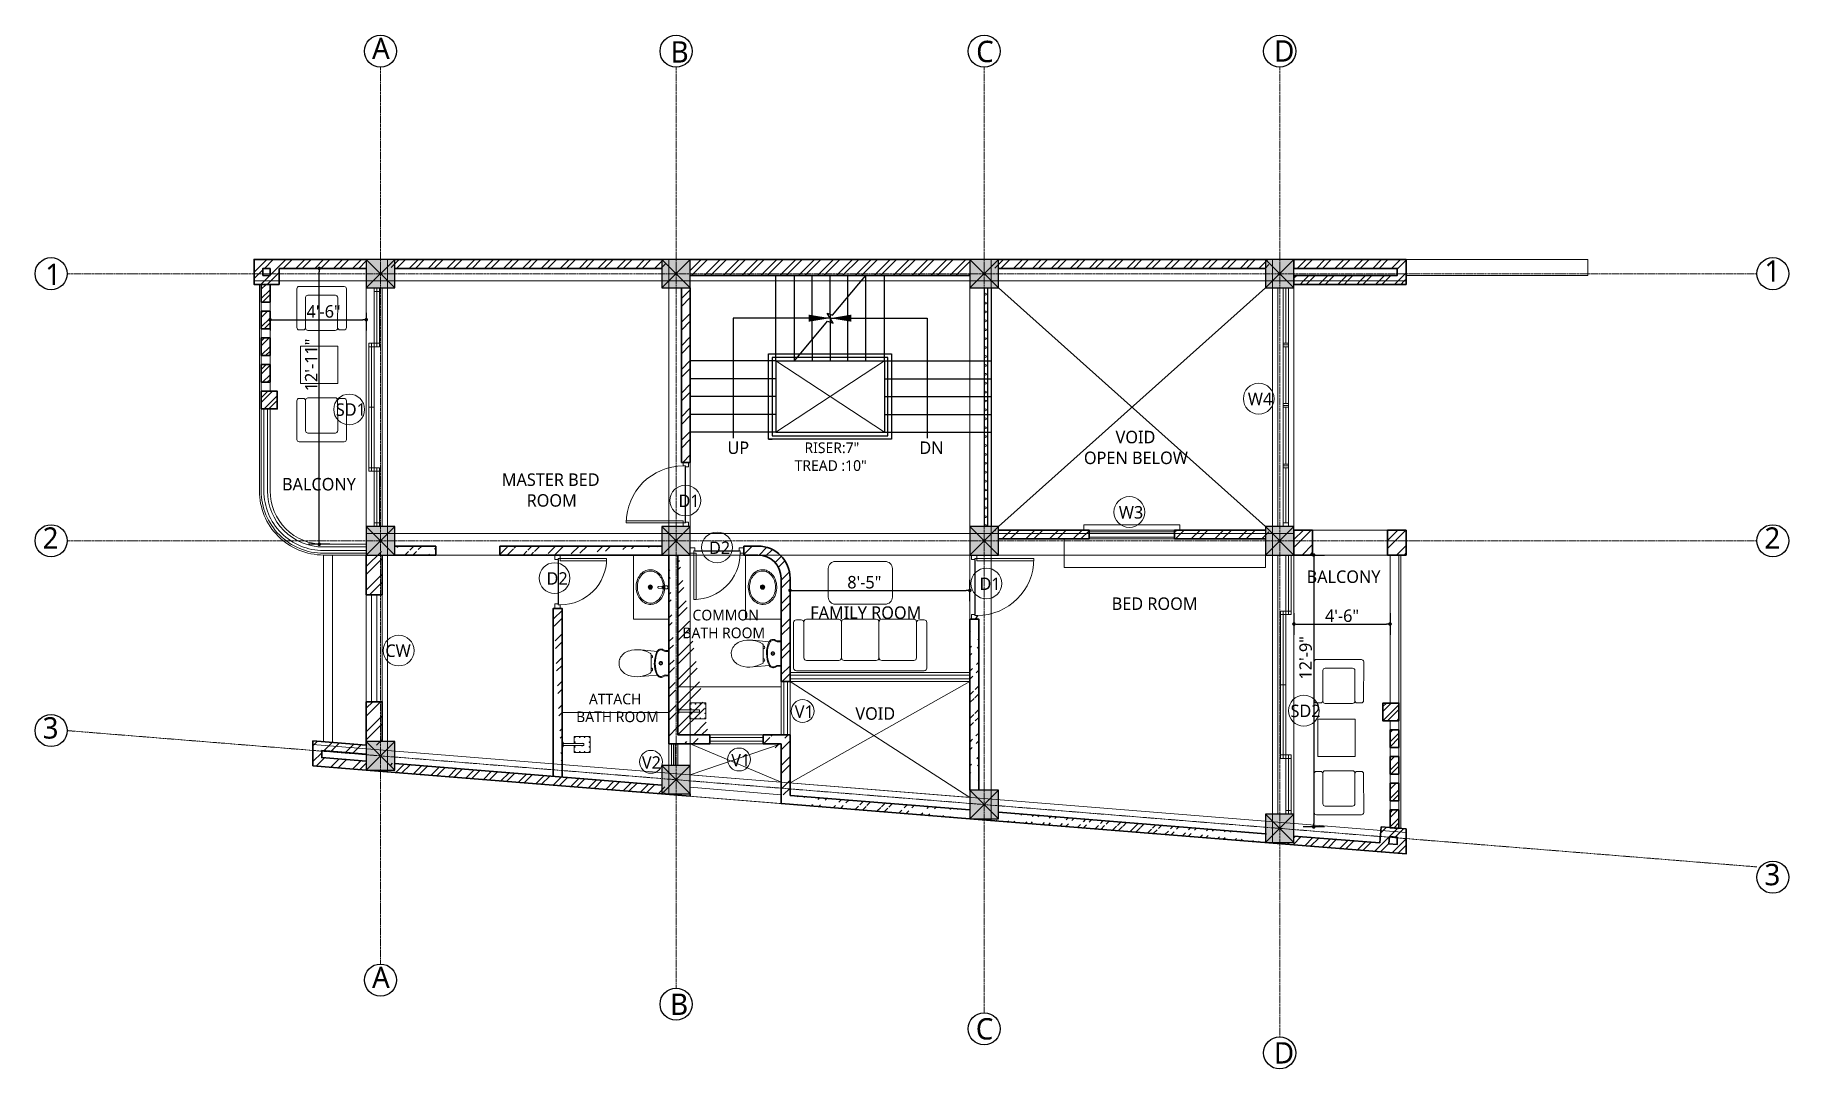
# Model space of a CAD drawing. Header units: inches. Extents: x 130993 to 274375, y -5108 to 103559.
# Drawn here: x 150644 to 151629, y 60904 to 61485 of the extents above; entities that cross this region are included whole.
import ezdxf

# ---------------------------------------------------------------- set-up
doc = ezdxf.new("R2010")
doc.units = ezdxf.units.IN
doc.header["$MEASUREMENT"] = 0
doc.header["$PDMODE"] = 2
doc.header["$PDSIZE"] = -3
doc.linetypes.add('CENTER', pattern=[2, 1.25, -0.25, 0.25, -0.25])
doc.linetypes.add('CENTER2', pattern=[1.125, 0.75, -0.125, 0.125, -0.125])
for name, color, linetype in [('A-HATCH', 7, 'Continuous'), ('Text-external', 7, 'Continuous'), ('Text-internal', 7, 'Continuous')]:
    doc.layers.add(name, color=color, linetype=linetype)
for name, color, linetype, lineweight in [('A_Grid Name', 216, 'Continuous', 5), ('Center line', 252, 'CENTER', 20), ('Column', 14, 'Continuous', 30), ('Dim-external', 151, 'Continuous', 9), ('Dim-internal', 150, 'Continuous', 9), ('Door-window', 40, 'Continuous', 15), ('FURNITURE', 31, 'Continuous', 13), ('HATCH', 9, 'Continuous', 9), ('Railing', 153, 'Continuous', 18), ('sill', 30, 'Continuous', 20), ('Stairs', 134, 'Continuous', 25), ('text window', 212, 'Continuous', 20), ('Wall-Section', 6, 'Continuous', 35)]:
    doc.layers.add(name, color=color, linetype=linetype, lineweight=lineweight)
doc.styles.add('caption 1in-8ft', font='trebuc.ttf', dxfattribs={"height": 12})
doc.styles.add('int text 1in-8ft', font='trebuc.ttf', dxfattribs={"height": 7})
doc.dimstyles.new('dim 1in-8ft', dxfattribs={"dimtxt": 7, "dimasz": 2, "dimexe": 6, "dimexo": 6, "dimgap": 1, "dimtad": 1, "dimdec": 0, "dimzin": 0, "dimdsep": 46, "dimlunit": 4, "dimtxsty": 'int text 1in-8ft', "dimblk": 'DOT', "dimcen": 4, "dimdle": 6, "dimclrt": 7, "dimadec": 0, "dimazin": 0, "dimtfac": 1, "dimtdec": 0, "dimtofl": 0, "dimtmove": 0, "dimatfit": 3, "dimfxl": 6, "dimfxlon": 1, "dimtolj": 1, "dimtzin": 0, "dimarcsym": 0})
pattern_1 = [(45, (149803.6255, 61140.596), (-5.3033, 5.3033), []), (45, (149807.161, 61140.596), (-5.3033, 5.3033), [])]
pattern_2 = [(45, (149803.6255, 61140.596), (-6.629126, 6.629126), []), (45, (149808.045, 61140.596), (-6.629126, 6.629126), [])]
pattern_3 = [(45, (149803.6255, 61143.5935), (-6.629126, 6.629126), []), (45, (149808.045, 61143.5935), (-6.629126, 6.629126), [])]
pattern_4 = [(45, (149803.6255, 61138.596), (-6.629126, 6.629126), []), (45, (149808.045, 61138.596), (-6.629126, 6.629126), [])]
pattern_5 = [(45, (149803.6255, 61138.596), (-6.629126, 6.629126), []), (45, (149808.045, 61138.596), (-6.629126, 6.629126), [])]
pattern_6 = [(45, (149803.6255, 61140.596), (-3.977476, 3.977476), []), (45, (149806.277, 61140.596), (-3.977476, 3.977476), [])]
pattern_7 = [(45, (151553.4815, 61140.596), (-5.3033, 5.3033), []), (45, (151557.017, 61140.596), (-5.3033, 5.3033), [])]

msp = doc.modelspace()

# ---------------------------------------------------------------- texts
at = {"layer": 'text window', "ltscale": 15, "char_height": 7, "attachment_point": 1, "style": 'int text 1in-8ft'}
for s, insert in [('SD1', (150813.26, 61277.88)), ('\\pi1.61783;W4', (151323.86, 61283.84)), ('\\pi3.87574;D1', (151001.84, 61226.64)), ('\\pi1.82759;W3', (151251.2, 61220.18)), ('\\pi3.23702;D2', (151019.62, 61200.29)), ('\\pi3.23702;D2', (150928.37, 61183.04)), ('\\pi3.87574;D1', (151170.87, 61180.04)), ('CW', (150841.08, 61142.45)), ('\\pi3.67776;V1', (151067.32, 61108.19)), ('SD2', (151349.44, 61108.67)), ('\\pi3.67776;V1', (151031.64, 61080.99)), ('\\pi3.03904;V2', (150982.13, 61079.68))]:
    msp.add_mtext_dynamic_manual_height_columns(s, width=16.2552, gutter_width=1, heights=[0], dxfattribs=dict(at, insert=insert))
at = {"layer": 'Text-internal', "attachment_point": 1, "style": 'int text 1in-8ft'}
for s, insert, char_height, width in [('\\pi29.99363;{\\C0;VOID\\P\\pi12.19431;OPEN BELOW}', (151221.21, 61262.45), 7, 80.332), ('{\\C0;UP}', (151033.21, 61256.46), 7, 14.8844), ('\\pi25.44279;{\\C0;RISER:7"\\P\\pi19.90946;TREAD :10"}', (151051.03, 61255.94), 6, 80.332), ('{\\C0;DN}', (151140.98, 61256.46), 7, 14.8844), ('\\pi13.87949;{\\C0;MASTER BED \\P\\pi27.82764;ROOM}', (150892.58, 61238.52), 7, 80.332), ('\\pi20.55424;{\\C0;BALCONY}', (150762.49, 61235.97), 7, 80.332), ('\\pi20.55424;{\\C0;BALCONY}', (151337.92, 61184.02), 7, 80.332), ('\\pi16.26468;{\\C0; BED ROOM}', (151230.39, 61168.87), 7, 80.332), ('\\pi24.06905;{\\C0;COMMON\\P\\pi18.43269;BATH ROOM}', (150989.52, 61161.96), 6, 80.332), ('\\pi9.19633;{\\C0; FAMILY ROOM}', (151068.12, 61163.85), 7, 80.332), ('\\pi25.61047;{\\C0;ATTACH\\P\\pi18.43269;BATH ROOM}', (150929.81, 61114.84), 6, 80.332), ('\\pi29.99363;{\\C0;VOID}', (151075.06, 61107.18), 7, 80.332)]:
    msp.add_mtext(s, dxfattribs=dict(at, insert=insert, char_height=char_height, width=width))

# ---------------------------------------------------------------- blocks, each defined once
blk = doc.blocks.new('BP1')
at = {"layer": 'A_Grid Name'}
for p, q in [((614, 0), (-33, 0)), ((30, 0), (30, -286.82)), ((42, 0), (42, -287.79)), ((200, 0), (200, -300.53)), ((212, 0), (212, -301.5)), ((369, 0), (369, -314.16)), ((381, 0), (381, -315.13)), ((539, 0), (539, -327.88)), ((551, 0), (551, -328.84)), ((614, -12), (-33, -12)), ((551, -154), (30, -154)), ((551, -166), (30, -166)), ((614, -321.89), (0, -272.36)), ((614, -333.93), (0, -284.4))]:
    blk.add_line(p, q, dxfattribs=at)
blk = doc.blocks.new('*U273')
at = {"lineweight": 20}
for points in [[(-2, 1.5), (-2, 33.5), (-3.25, 33.47), (-3.25, 1.5)], [(-36, 1.5), (-36, -1.5), (-33.5, -1.5), (-33.5, 0.25), (-34, 0.25), (-34, 1.5)], [(0, 1.5), (0, -1.5), (-2.5, -1.5), (-2.5, 0.25), (-2, 0.25), (-2, 1.5)]]:
    blk.add_lwpolyline(points, close=True, dxfattribs=at)
at = {"lineweight": 13}
blk.add_arc((-2, 1.5), 32, 90, 180, dxfattribs=at)
at = {"layer": 'Defpoints'}
blk.add_line((-2.5, 0.25), (-33.5, 0.25), dxfattribs=at)
blk = doc.blocks.new('*U297')
at = {"lineweight": 20}
for points in [[(2, 1.5), (2, 27.5), (3.25, 27.47), (3.25, 1.5)], [(0, 1.5), (0, -1.5), (2.5, -1.5), (2.5, 0.25), (2, 0.25), (2, 1.5)], [(30, 1.5), (30, -1.5), (27.5, -1.5), (27.5, 0.25), (28, 0.25), (28, 1.5)]]:
    blk.add_lwpolyline(points, close=True, dxfattribs=at)
at = {"lineweight": 13}
blk.add_arc((2, 1.5), 26, 360, 90, dxfattribs=at)
at = {"layer": 'Defpoints'}
blk.add_line((2.5, 0.25), (27.5, 0.25), dxfattribs=at)
blk = doc.blocks.new('Sanitary_Commode')
for p, q in [((-7.6, 0), (7.6, 0)), ((-7.5, 0), (-7.5, -2.1)), ((7.5, 0), (7.5, -2.1)), ((-7.5, -7.5), (-8.5, -18)), ((-8, -0.5), (-8, -2.1)), ((7.5, -7.5), (8.4, -17.5)), ((8, -0.5), (8, -2.1)), ((-5.4, -11.3), (5.5, -11.3))]:
    blk.add_line(p, q)
for radius in [1.18, 0.847]:
    blk.add_circle((0, -5.2), radius)
for centre, radius, start, end in [((-7.6, -0.5), 0.472, 90, 180), ((7.6, -0.5), 0.472, 0, 90), ((-6.2, -5.1), 2.81, 148.3639, 245.1822), ((-11.1, -1.9), 3.09, 326.5687, 356.4698), ((-6.2, -5.1), 2.25, 148.6278, 245.6358), ((-11.1, -1.9), 3.64, 326.6608, 357.0885), ((-0.3, 7.2), 16.5, 244.6528, 270.785), ((-0.3, 7.2), 15.9, 244.6553, 270.7849), ((-4, -11.2), 0.846, 353.7591, 186.2409), ((0.3, 7.2), 16.4, 268.6912, 295.4038), ((0.8, -5.2), 0.758, 114.8358, 249.215), ((0.3, 7.2), 15.9, 268.6912, 295.4038), ((4.1, -11.2), 0.846, 353.7591, 186.2409), ((6.2, -5.1), 2.25, 294.3642, 31.4264), ((6.2, -5.1), 2.81, 294.8178, 31.6361), ((11.5, -1.8), 4, 185.3426, 212.6411), ((11.5, -1.7), 3.49, 186.5142, 212.5699), ((8.4, -20.2), 17, 172.2958, 198.3397), ((10.5, -21.2), 19.2, 150.5907, 170.1667), ((-5.4, -12.3), 0.945, 90, 150.5907), ((5.5, -12.3), 0.945, 29.4093, 90), ((-10.5, -21.2), 19.2, 9.8333, 29.4093), ((-8.4, -20.2), 17, 341.6603, 7.7042), ((0.9, -22.9), 9.06, 197.2571, 244.8678), ((-0.3, -25), 6.67, 246.5257, 272.5629), ((0.3, -24.9), 6.72, 267.4456, 293.3882), ((-0.9, -22.9), 9.06, 295.1322, 342.7429)]:
    blk.add_arc(centre, radius, start, end)
blk = doc.blocks.new('45')
at = {"linetype": 'Continuous'}
for p, q in [((-32, 0), (-30, 0)), ((-32, -13), (-32, 0)), ((-30, 0), (30, 0)), ((30, 0), (32, 0)), ((32, -13), (32, 0)), ((-114, -399), (-114, -173)), ((-113, -172), (-15, -172)), ((-104, -183), (-104, -184)), ((-104, -183), (-104, -184)), ((-103, -183), (-104, -183)), ((-104, -184), (-103, -184)), ((-102, -182), (-103, -182)), ((-103, -182), (-103, -183)), ((-102, -182), (-103, -182)), ((-103, -184), (-103, -185)), ((-103, -185), (-102, -185)), ((-103, -185), (-102, -185)), ((-102, -250), (-103, -250)), ((-103, -250), (-103, -251)), ((-102, -183), (-102, -182)), ((-101, -183), (-102, -183)), ((-102, -184), (-101, -184)), ((-102, -185), (-102, -184)), ((-102, -251), (-102, -250)), ((-101, -184), (-101, -183)), ((-101, -184), (-101, -183)), ((-36, -183), (-36, -184)), ((-35, -183), (-36, -183)), ((-36, -184), (-35, -184)), ((-34, -182), (-35, -182)), ((-35, -182), (-35, -183)), ((-34, -182), (-35, -182)), ((-35, -183), (-35, -184)), ((-35, -184), (-35, -185)), ((-35, -185), (-34, -185)), ((-35, -185), (-34, -185)), ((-34, -183), (-34, -182)), ((-32, -183), (-34, -183)), ((-34, -184), (-32, -184)), ((-34, -185), (-34, -184)), ((-33, -184), (-33, -183)), ((-32, -184), (-32, -183)), ((30, -15), (-30, -15)), ((-30, -15), (-30, -15)), ((-15, -15), (-15, -308)), ((15, -15), (15, -308)), ((15, -172), (113, -172)), ((30, -15), (30, -15)), ((32, -183), (32, -184)), ((34, -183), (32, -183)), ((32, -184), (34, -184)), ((33, -183), (33, -184)), ((35, -182), (34, -182)), ((34, -182), (34, -183)), ((35, -182), (34, -182)), ((34, -184), (34, -185)), ((34, -185), (35, -185)), ((34, -185), (35, -185)), ((35, -183), (35, -182)), ((36, -183), (35, -183)), ((35, -184), (35, -183)), ((35, -184), (36, -184)), ((35, -185), (35, -184)), ((36, -184), (36, -183)), ((101, -183), (101, -184)), ((101, -183), (101, -184)), ((102, -183), (101, -183)), ((101, -184), (102, -184)), ((103, -182), (102, -182)), ((102, -182), (102, -183)), ((103, -182), (102, -182)), ((102, -184), (102, -185)), ((102, -185), (103, -185)), ((102, -185), (103, -185)), ((103, -250), (102, -250)), ((102, -250), (102, -251)), ((103, -183), (103, -182)), ((104, -183), (103, -183)), ((103, -184), (104, -184)), ((103, -185), (103, -184)), ((103, -251), (103, -250)), ((104, -184), (104, -183)), ((104, -184), (104, -183)), ((114, -173), (114, -399)), ((113, -400), (-113, -400)), ((-104, -251), (-104, -252)), ((-104, -251), (-104, -252)), ((-103, -251), (-104, -251)), ((-104, -252), (-103, -252)), ((-104, -320), (-104, -321)), ((-104, -320), (-104, -321)), ((-103, -320), (-104, -320)), ((-104, -321), (-103, -321)), ((-104, -388), (-104, -389)), ((-104, -388), (-104, -389)), ((-103, -388), (-104, -388)), ((-104, -389), (-103, -389)), ((-102, -251), (-103, -251)), ((-103, -252), (-103, -254)), ((-103, -253), (-102, -253)), ((-103, -254), (-102, -254)), ((-102, -318), (-103, -318)), ((-103, -318), (-103, -320)), ((-102, -319), (-103, -319)), ((-103, -321), (-102, -321)), ((-103, -321), (-103, -322)), ((-103, -322), (-102, -322)), ((-102, -387), (-103, -387)), ((-103, -387), (-103, -388)), ((-102, -387), (-103, -387)), ((-103, -389), (-103, -390)), ((-103, -390), (-102, -390)), ((-103, -390), (-102, -390)), ((-101, -251), (-102, -251)), ((-102, -252), (-101, -252)), ((-102, -254), (-102, -252)), ((-102, -320), (-102, -318)), ((-101, -320), (-102, -320)), ((-102, -321), (-101, -321)), ((-102, -322), (-102, -321)), ((-102, -388), (-102, -387)), ((-101, -388), (-102, -388)), ((-102, -389), (-101, -389)), ((-102, -390), (-102, -389)), ((-101, -252), (-101, -251)), ((-101, -252), (-101, -251)), ((-101, -321), (-101, -320)), ((-101, -321), (-101, -320)), ((-101, -389), (-101, -388)), ((-101, -389), (-101, -388)), ((-36, -388), (-36, -389)), ((-35, -388), (-36, -388)), ((-36, -389), (-35, -389)), ((-34, -387), (-35, -387)), ((-35, -387), (-35, -388)), ((-34, -387), (-35, -387)), ((-35, -388), (-35, -389)), ((-35, -389), (-35, -390)), ((-35, -390), (-34, -390)), ((-35, -390), (-34, -390)), ((-34, -388), (-34, -387)), ((-32, -388), (-34, -388)), ((-34, -389), (-32, -389)), ((-34, -390), (-34, -389)), ((-33, -389), (-33, -388)), ((-32, -389), (-32, -388)), ((15, -308), (-15, -308)), ((-15, -308), (15, -308)), ((-15, -310), (-15, -308)), ((-15, -310), (15, -310)), ((15, -310), (15, -308)), ((32, -388), (32, -389)), ((34, -388), (32, -388)), ((32, -389), (34, -389)), ((33, -388), (33, -389)), ((35, -387), (34, -387)), ((34, -387), (34, -388)), ((35, -387), (34, -387)), ((34, -389), (34, -390)), ((34, -390), (35, -390)), ((34, -390), (35, -390)), ((35, -388), (35, -387)), ((36, -388), (35, -388)), ((35, -389), (35, -388)), ((35, -389), (36, -389)), ((35, -390), (35, -389)), ((36, -389), (36, -388)), ((101, -251), (101, -252)), ((101, -251), (101, -252)), ((102, -251), (101, -251)), ((101, -252), (102, -252)), ((101, -320), (101, -321)), ((101, -320), (101, -321)), ((102, -320), (101, -320)), ((101, -321), (102, -321)), ((101, -388), (101, -389)), ((101, -388), (101, -389)), ((102, -388), (101, -388)), ((101, -389), (102, -389)), ((103, -251), (102, -251)), ((102, -252), (102, -254)), ((102, -253), (103, -253)), ((102, -254), (103, -254)), ((103, -318), (102, -318)), ((102, -318), (102, -320)), ((103, -319), (102, -319)), ((102, -321), (103, -321)), ((102, -321), (102, -322)), ((102, -322), (103, -322)), ((103, -387), (102, -387)), ((102, -387), (102, -388)), ((103, -387), (102, -387)), ((102, -389), (102, -390)), ((102, -390), (103, -390)), ((102, -390), (103, -390)), ((104, -251), (103, -251)), ((103, -252), (104, -252)), ((103, -254), (103, -252)), ((103, -320), (103, -318)), ((104, -320), (103, -320)), ((103, -321), (104, -321)), ((103, -322), (103, -321)), ((103, -388), (103, -387)), ((104, -388), (103, -388)), ((103, -389), (104, -389)), ((103, -390), (103, -389)), ((104, -252), (104, -251)), ((104, -252), (104, -251)), ((104, -321), (104, -320)), ((104, -321), (104, -320)), ((104, -389), (104, -388)), ((104, -389), (104, -388))]:
    blk.add_line(p, q, dxfattribs=at)
at = {"linetype": 'CENTER2'}
blk.add_line((20, 0), (-20, 0), dxfattribs=at)
at = {"linetype": 'Continuous'}
for centre in [(-102, -184), (-102, -252), (-34, -184), (34, -184), (103, -184), (103, -252), (-102, -320), (-102, -389), (-34, -389), (34, -389), (103, -320), (103, -389)]:
    blk.add_circle(centre, 4, dxfattribs=at)
for centre, radius, start, end in [((-113, -173), 1, 90, 180), ((-30, -13), 2, 180, 270), ((30, -13), 2, 270, 0), ((113, -173), 1, 0, 90), ((-113, -399), 1, 180, 270), ((0, -286), 18.5, 144.1752, 215.8248), ((0, -286), 18.4, 144.6089, 215.3911), ((0, -286), 18.1, 145.9684, 214.0316), ((0, -286), 18, 146.4427, 213.5573), ((0, -286), 16.4, 156.4575, 203.5425), ((0, -286), 18.5, 0, 35.8248), ((0, -286), 18.4, 0, 35.3911), ((0, -286), 18.1, 0, 34.0316), ((0, -286), 18, 326.4427, 33.5573), ((0, -286), 16.4, 336.4575, 23.5425), ((0, -286), 18.5, 324.1752, 0), ((0, -286), 18.1, 325.9684, 0), ((0, -286), 18.4, 324.6089, 0), ((113, -399), 1, 270, 0)]:
    blk.add_arc(centre, radius, start, end, dxfattribs=at)
blk = doc.blocks.new('sd')
at = {"layer": 'Door-window'}
for p, q in [((0, 135), (0, 102)), ((3, 135), (0, 135)), ((3, 133), (0, 133)), ((1.5, 102), (1.5, 135)), ((3, 135), (3, 102)), ((0, 102), (-3, 102)), ((-1.5, 104), (-1.5, 32)), ((0, 104), (3, 104)), ((0, 102), (3, 102)), ((0, 68), (-3, 68)), ((0, 34), (-3, 34)), ((0, 34), (0, 1)), ((3, 34), (0, 34)), ((0, 32), (3, 32)), ((1.5, 34), (1.5, 1)), ((3, 34), (3, 1)), ((3, 3), (0, 3)), ((3, 1), (0, 1))]:
    blk.add_line(p, q, dxfattribs=at)
blk.add_lwpolyline([(-3, 104), (0, 104), (0, 32), (-3, 32)], close=True, dxfattribs=at)
blk = doc.blocks.new('*U289')
at = {"lineweight": 20}
for points in [[(-2, 1.5), (-2, 27.5), (-3.25, 27.47), (-3.25, 1.5)], [(-30, 1.5), (-30, -1.5), (-27.5, -1.5), (-27.5, 0.25), (-28, 0.25), (-28, 1.5)], [(0, 1.5), (0, -1.5), (-2.5, -1.5), (-2.5, 0.25), (-2, 0.25), (-2, 1.5)]]:
    blk.add_lwpolyline(points, close=True, dxfattribs=at)
at = {"lineweight": 13}
blk.add_arc((-2, 1.5), 26, 90, 180, dxfattribs=at)
at = {"layer": 'Defpoints'}
blk.add_line((-2.5, 0.25), (-27.5, 0.25), dxfattribs=at)
blk = doc.blocks.new('sofa_1seater')
for p, q in [((15.4, 0), (-15.4, 0)), ((-17, -28.2), (-17, -1.6)), ((-11, -7.6), (-11, -28.2)), ((9.4, -6), (-9.4, -6)), ((11, -7.6), (11, -28.6)), ((11, -28.6), (11, -7.6)), ((11, -7.6), (11, -28.6)), ((17, -28.2), (17, -1.6)), ((-15.4, -29.8), (-12.6, -29.8)), ((9.4, -30.2), (-9.4, -30.2)), ((15.4, -29.8), (12.6, -29.8))]:
    blk.add_line(p, q)
for centre, major_axis, start_param, end_param in [((15.4, -1.6), (-1.13, 1.13), 3.926991, 5.497787), ((-15.4, -1.6), (1.13, 1.13), 0.785398, 2.356194), ((-9.4, -7.6), (1.13, 1.13), 0.785398, 2.356194), ((9.4, -7.6), (-1.13, 1.13), 3.926991, 5.497787), ((9.4, -7.6), (-1.13, 1.13), 3.926991, 5.497787), ((9.4, -7.6), (-1.13, 1.13), 3.926991, 5.497787), ((-15.4, -28.2), (-1.13, 1.13), 0.785398, 2.356194), ((-12.6, -28.2), (1.13, 1.13), 3.926991, 5.497787), ((-9.4, -28.6), (-1.13, 1.13), 0.785398, 2.356194), ((9.4, -28.6), (1.13, 1.13), 3.926991, 5.497787), ((9.4, -28.6), (1.13, 1.13), 3.926991, 5.497787), ((9.4, -28.6), (1.13, 1.13), 3.926991, 5.497787), ((12.6, -28.2), (-1.13, 1.13), 0.785398, 2.356194), ((15.4, -28.2), (1.13, 1.13), 3.926991, 5.497787)]:
    blk.add_ellipse(centre, major_axis=major_axis, ratio=1, start_param=start_param, end_param=end_param)
blk = doc.blocks.new('_Dot')
at = {"color": 0, "linetype": 'ByBlock', "lineweight": -2}
blk.add_line((-0.5, 0), (-1, 0), dxfattribs=at)
at = {"color": 0, "linetype": 'ByBlock', "const_width": 0.5}
blk.add_lwpolyline([(-0.25, 0, 1), (0.25, 0, 1)], format="xyb", close=True, dxfattribs=at)
blk = doc.blocks.new('*U294')
for p, q in [((0, 40.3), (0, -40.3)), ((30.4, 42), (1.7, 42)), ((6.5, 33.8), (6.5, 13.6)), ((30.8, 35.5), (8.2, 35.5)), ((32.1, 40.3), (32.1, 37.3)), ((32.5, 33.8), (32.5, 13.6)), ((8.2, 11.8), (30.8, 11.8)), ((6.5, 10.1), (6.5, -10.1)), ((32.5, 10.1), (32.5, -10.1)), ((6.5, -13.6), (6.5, -33.8)), ((8.1, -11.8), (30.8, -11.8)), ((32.5, -13.6), (32.5, -33.8)), ((30.4, -42), (1.7, -42)), ((8.2, -35.5), (30.4, -35.5)), ((32.1, -40.3), (32.1, -37.3))]:
    blk.add_line(p, q)
for centre, major_axis, start_param, end_param in [((1.7, 40.3), (-1.22, -1.22), 3.926991, 5.497787), ((8.2, 33.8), (-1.22, -1.22), 3.926991, 5.497787), ((30.4, 40.3), (-1.22, 1.22), 3.926991, 5.497787), ((30.4, 37.3), (-1.22, -1.22), 0.785398, 2.356194), ((30.8, 33.8), (-1.22, 1.22), 3.926991, 5.497787), ((8.2, 13.6), (-1.22, 1.22), 0.785398, 2.356194), ((8.2, 10.1), (-1.22, -1.22), 3.926991, 5.497787), ((30.8, 13.6), (-1.22, -1.22), 0.785398, 2.356194), ((30.8, 10.1), (-1.22, 1.22), 3.926991, 5.497787), ((8.2, -10.1), (-1.22, 1.22), 0.785398, 2.356194), ((30.8, -10.1), (-1.22, -1.22), 0.785398, 2.356194), ((8.2, -13.6), (-1.22, -1.22), 3.926991, 5.497787), ((30.8, -13.6), (-1.22, 1.22), 3.926991, 5.497787), ((1.7, -40.3), (-1.22, 1.22), 0.785398, 2.356194), ((8.2, -33.8), (-1.22, 1.22), 0.785398, 2.356194), ((30.4, -37.3), (-1.22, 1.22), 3.926991, 5.497787), ((30.4, -40.3), (-1.22, -1.22), 0.785398, 2.356194), ((30.8, -33.8), (-1.22, -1.22), 0.785398, 2.356194)]:
    blk.add_ellipse(centre, major_axis=major_axis, ratio=1, start_param=start_param, end_param=end_param)
blk = doc.blocks.new('br')
at = {"layer": 'Railing'}
blk.add_circle((0, 0), 0.5, dxfattribs=at)
blk = doc.blocks.new('PL_TAP_1')
at = {"linetype": 'ByBlock'}
for p, q in [((-0.8, 0.5), (-0.9, 0.3)), ((-0.9, 0.3), (-0.9, 0.2)), ((-0.7, 0.6), (-0.8, 0.5)), ((-0.6, 0.7), (-0.7, 0.6)), ((-0.5, 0.8), (-0.6, 0.7)), ((-0.3, 0.9), (-0.5, 0.8)), ((-0.2, 0.9), (-0.3, 0.9)), ((0, 1), (-0.2, 0.9)), ((0.2, 0.9), (0, 1)), ((0.3, 0.9), (0.2, 0.9)), ((0.5, 0.8), (0.3, 0.9)), ((0.6, 0.7), (0.5, 0.8)), ((0.7, 0.6), (0.6, 0.7)), ((0.8, 0.5), (0.7, 0.6)), ((0.9, 0.3), (0.8, 0.5)), ((0.9, 0.2), (0.9, 0.3)), ((-0.9, 0), (-0.8, -1.7)), ((-0.9, -0.3), (-0.9, -0.3)), ((-0.8, -1.7), (-0.8, -1.8)), ((-0.8, -1.8), (-0.8, -1.9)), ((-0.8, -1.9), (-0.7, -2.1)), ((-0.7, -2), (-0.4, -4.6)), ((-0.7, -2.1), (-0.6, -2.2)), ((-0.6, -2.2), (-0.5, -2.3)), ((-0.5, -1.6), (-0.5, -1)), ((-0.5, -1), (0.5, -1)), ((-0.5, -1.7), (-0.5, -1.6)), ((-0.5, -1.8), (-0.5, -1.7)), ((-0.5, -1.7), (-0.5, -1.7)), ((-0.4, -1.9), (-0.5, -1.8)), ((-0.5, -2.3), (-0.4, -2.3)), ((-0.3, -2), (-0.4, -1.9)), ((-0.4, -2.3), (-0.2, -2.4)), ((-0.4, -4.6), (-0.4, -4.7)), ((-0.4, -4.7), (-0.4, -4.8)), ((-0.4, -4.8), (-0.3, -4.8)), ((-0.2, -2.1), (-0.3, -2)), ((-0.3, -2), (-0.3, -2)), ((-0.3, -4.8), (-0.3, -4.9)), ((-0.3, -4.9), (-0.2, -4.9)), ((-0.1, -2.1), (-0.2, -2.1)), ((-0.2, -2.4), (-0.1, -2.4)), ((-0.2, -4.9), (-0.2, -5)), ((-0.2, -5), (-0.1, -5)), ((0, -2.1), (-0.1, -2.1)), ((-0.1, -2.4), (0.1, -2.4)), ((-0.1, -5), (0, -5)), ((0.1, -2.1), (0, -2.1)), ((0, -5), (0.1, -5)), ((0.2, -2.1), (0.1, -2.1)), ((0.1, -2.4), (0.2, -2.4)), ((0.1, -5), (0.2, -5)), ((0.3, -2), (0.2, -2.1)), ((0.2, -2.4), (0.4, -2.3)), ((0.2, -5), (0.2, -4.9)), ((0.2, -4.9), (0.3, -4.9)), ((0.4, -1.9), (0.3, -2)), ((0.3, -2), (0.3, -2)), ((0.3, -4.9), (0.3, -4.8)), ((0.3, -4.8), (0.4, -4.8)), ((0.5, -1.8), (0.4, -1.9)), ((0.4, -4.6), (0.7, -2)), ((0.4, -2.3), (0.5, -2.3)), ((0.4, -4.7), (0.4, -4.6)), ((0.4, -4.8), (0.4, -4.7)), ((0.5, -1), (0.5, -1.6)), ((0.5, -1.6), (0.5, -1.7)), ((0.5, -1.7), (0.5, -1.7)), ((0.5, -1.7), (0.5, -1.8)), ((0.5, -2.3), (0.6, -2.2)), ((0.6, -2.2), (0.7, -2.1)), ((0.7, -2.1), (0.8, -1.9)), ((0.8, -1.7), (0.9, 0)), ((0.8, -1.8), (0.8, -1.7)), ((0.8, -1.9), (0.8, -1.8))]:
    blk.add_line(p, q, dxfattribs=at)
for centre, start, end in [((-0.2, 0), 168.2055, 184.1181), ((0.2, 0), 355.8819, 11.7945)]:
    blk.add_arc(centre, 0.708, start, end, dxfattribs=at)
blk = doc.blocks.new('Sanitary_Basin3')
for p, q in [((0, -9.64), (0, -11.23)), ((-0.8, -10.44), (0.8, -10.44))]:
    blk.add_line(p, q)
at = {"linetype": 'Continuous'}
blk.add_lwpolyline([(-18, -20), (18, -20), (18, 0), (-18, 0)], close=True, dxfattribs=at)
for points in [[(-9.76, -10.12, 0.117634), (-9.15, -13.12, 0.104469), (-7.09, -15.87, 0.090016), (-4.06, -17.68, 0.08192), (-0.26, -18.43, 0.08192), (3.58, -17.92, 0.090016), (6.72, -16.31, 0.104469), (8.96, -13.7, 0.117634), (9.76, -10.75, 0.117634), (9.15, -7.75, 0.104469), (7.09, -5.01, 0.090016), (4.06, -3.2, 0.08192), (0.26, -2.44, 0.08192), (-3.58, -2.95, 0.090016), (-6.72, -4.56, 0.104469), (-8.96, -7.17, 0.117634)], [(-9.01, -10.31, 0.118622), (-8.39, -13.03, 0.104678), (-6.44, -15.51, 0.089562), (-3.62, -17.11, 0.081185), (-0.1, -17.74, 0.081185), (3.43, -17.21, 0.089562), (6.3, -15.69, 0.104678), (8.32, -13.27, 0.118622), (9.01, -10.56, 0.118622), (8.39, -7.84, 0.104678), (6.44, -5.36, 0.089562), (3.62, -3.76, 0.081185), (0.1, -3.13, 0.081185), (-3.43, -3.66, 0.089562), (-6.3, -5.18, 0.104678), (-8.32, -7.6, 0.118622)]]:
    blk.add_lwpolyline(points, format="xyb", close=True, dxfattribs=at)
for radius in [1.2, 0.798]:
    blk.add_circle((0, -10.44), radius)
at = {"linetype": 'Continuous', "xscale": 0.9766697141026374, "yscale": 0.9766697141026374, "zscale": 0.9766697141026374}
blk.add_blockref('PL_TAP_1', (-0.15, -1.42), dxfattribs=at)
blk = doc.blocks.new('bs')
at = {"linetype": 'Continuous'}
for p, q in [((0, 0), (7, 0)), ((0, -36), (0, 0)), ((10.36, -18), (8.77, -18)), ((9.56, -18.8), (9.56, -17.2)), ((20, -13), (20, -36)), ((20, -36), (0, -36))]:
    blk.add_line(p, q, dxfattribs=at)
for points in [[(9.88, -27.76, -0.117634), (6.88, -27.15, -0.104469), (4.13, -25.09, -0.090016), (2.32, -22.06, -0.08192), (1.57, -18.26, -0.08192), (2.08, -14.42, -0.090016), (3.69, -11.28, -0.104469), (6.3, -9.04, -0.117634), (9.25, -8.24, -0.117634), (12.25, -8.85, -0.104469), (14.99, -10.91, -0.090016), (16.8, -13.94, -0.08192), (17.56, -17.74, -0.08192), (17.05, -21.58, -0.090016), (15.44, -24.72, -0.104469), (12.83, -26.96, -0.117634)], [(9.69, -27.01, -0.118622), (6.97, -26.39, -0.104678), (4.49, -24.44, -0.089562), (2.89, -21.62, -0.081185), (2.26, -18.1, -0.081185), (2.79, -14.57, -0.089562), (4.31, -11.7, -0.104678), (6.73, -9.68, -0.118622), (9.44, -8.99, -0.118622), (12.16, -9.61, -0.104678), (14.64, -11.56, -0.089562), (16.24, -14.38, -0.081185), (16.87, -17.9, -0.081185), (16.34, -21.43, -0.089562), (14.82, -24.3, -0.104678), (12.4, -26.32, -0.118622)]]:
    blk.add_lwpolyline(points, format="xyb", close=True, dxfattribs=at)
for radius in [1.2, 0.798]:
    blk.add_circle((9.56, -18), radius, dxfattribs=at)
blk.add_arc((7, -13), 13, 0, 90, dxfattribs=at)
blk = doc.blocks.new('grid')
at = {"layer": 'Center line'}
for p, q in [((1, 115), (1, -388.73)), ((167, 115), (167, -402.29)), ((340, 115), (340, -416.08)), ((506, 115), (506, -429.63)), ((-175, -1), (774, -1)), ((-175, -151), (774, -151)), ((774, -334.17), (-175, -257.62))]:
    blk.add_line(p, q, dxfattribs=at)
at = {"layer": 'Text-external'}
for centre in [(1, 124), (167, 124), (340, 124), (506, 124), (-184, -1), (783, -1), (-184, -151), (783, -151), (-184, -257.62), (783, -340), (1, -397.73), (167, -411.29), (340, -425.08), (506, -438.63)]:
    blk.add_circle(centre, 9, dxfattribs=at)
at = {"layer": 'Text-external', "char_height": 12, "attachment_point": 1, "style": 'caption 1in-8ft'}
for s, insert, width in [('A', (-3.77, 131.52), 130.1671), ('B', (163.92, 129.57), 130.1671), ('C', (335.52, 129.81), 130.1671), ('D', (502.85, 130.08), 130.1671), ('1', (-187.28, 4.63), 5.971), ('1', (778.23, 6.52), 130.1671), ('2', (-188.77, -143.48), 7.7183), ('2', (778.23, -143.48), 130.1671), ('3', (-188.77, -250.1), 7.778), ('3', (778.23, -332.48), 130.1671), ('A', (-3.77, -390.22), 130.1671), ('B', (163.62, -405.29), 130.1671), ('C', (335.32, -419.11), 130.1671), ('D', (502.71, -432.61), 130.1671)]:
    blk.add_mtext(s, dxfattribs=dict(at, insert=insert, width=width))
blk = doc.blocks.new('*D310')
at = {"layer": 'Defpoints', "color": 0}
for p in [(150776.34, 61334.71), (150830.35, 61334.71), (150830.35, 61324.88)]:
    blk.add_point(p, dxfattribs=at)
at = {"layer": 'Dim-internal', "color": 0, "lineweight": -2}
for p, q in [((150776.34, 61328.71), (150776.34, 61318.88)), ((150830.35, 61328.71), (150830.35, 61318.88)), ((150778.34, 61324.88), (150828.35, 61324.88))]:
    blk.add_line(p, q, dxfattribs=at)
at = {"layer": 'Dim-internal', "color": 0, "lineweight": -2, "xscale": 2, "yscale": 2, "zscale": 2, "rotation": 180}
blk.add_blockref('_Dot', (150776.34, 61324.88), dxfattribs=at)
at = {"layer": 'Dim-internal', "color": 0, "lineweight": -2, "xscale": 2, "yscale": 2, "zscale": 2}
blk.add_blockref('_Dot', (150830.35, 61324.88), dxfattribs=at)
at = {"layer": 'Dim-internal', "color": 7, "insert": (150806.38, 61329.45), "char_height": 7, "attachment_point": 5, "style": 'int text 1in-8ft'}
blk.add_mtext('\\A1;4\'-6"', dxfattribs=at)
blk = doc.blocks.new('*D323')
at = {"layer": 'Defpoints', "color": 0}
for p in [(150803.93, 61353.71), (150830.35, 61353.71), (150818.35, 61198.71)]:
    blk.add_point(p, dxfattribs=at)
at = {"layer": 'Dim-internal', "color": 0, "lineweight": -2}
for p, q in [((150809.93, 61353.71), (150797.93, 61353.71)), ((150803.93, 61200.71), (150803.93, 61351.71)), ((150809.93, 61198.71), (150797.93, 61198.71))]:
    blk.add_line(p, q, dxfattribs=at)
at = {"layer": 'Dim-internal', "color": 0, "lineweight": -2, "xscale": 2, "yscale": 2, "zscale": 2}
for p, rotation in [((150803.93, 61353.71), 90), ((150803.93, 61198.71), 270)]:
    blk.add_blockref('_Dot', p, dxfattribs=dict(at, rotation=rotation))
at = {"layer": 'Dim-internal', "color": 7, "insert": (150799.42, 61299.44), "char_height": 7, "attachment_point": 5, "rotation": 90, "style": 'int text 1in-8ft'}
blk.add_mtext('\\A1;12\'-11"', dxfattribs=at)
blk = doc.blocks.new('*D324')
at = {"layer": 'Defpoints', "color": 0}
for p in [(151169.35, 61172.83), (151068.35, 61126.71), (151169.35, 61126.71)]:
    blk.add_point(p, dxfattribs=at)
at = {"layer": 'Dim-internal', "color": 0, "lineweight": -2}
for p, q in [((151068.35, 61166.83), (151068.35, 61178.83)), ((151169.35, 61166.83), (151169.35, 61178.83)), ((151070.35, 61172.83), (151167.35, 61172.83))]:
    blk.add_line(p, q, dxfattribs=at)
at = {"layer": 'Dim-internal', "color": 0, "lineweight": -2, "xscale": 2, "yscale": 2, "zscale": 2, "rotation": 180}
blk.add_blockref('_Dot', (151068.35, 61172.83), dxfattribs=at)
at = {"layer": 'Dim-internal', "color": 0, "lineweight": -2, "xscale": 2, "yscale": 2, "zscale": 2}
blk.add_blockref('_Dot', (151169.35, 61172.83), dxfattribs=at)
at = {"layer": 'Dim-internal', "color": 7, "insert": (151110.08, 61177.39), "char_height": 7, "attachment_point": 5, "style": 'int text 1in-8ft'}
blk.add_mtext('\\A1;8\'-5"', dxfattribs=at)
blk = doc.blocks.new('*D325')
at = {"layer": 'Defpoints', "color": 0}
for p in [(151351.35, 61192.71), (151405.35, 61192.71), (151405.35, 61153.96)]:
    blk.add_point(p, dxfattribs=at)
at = {"layer": 'Dim-internal', "color": 0, "lineweight": -2}
for p, q in [((151351.35, 61159.96), (151351.35, 61147.96)), ((151405.35, 61159.96), (151405.35, 61147.96)), ((151353.35, 61153.96), (151403.35, 61153.96))]:
    blk.add_line(p, q, dxfattribs=at)
at = {"layer": 'Dim-internal', "color": 0, "lineweight": -2, "xscale": 2, "yscale": 2, "zscale": 2, "rotation": 180}
blk.add_blockref('_Dot', (151351.35, 61153.96), dxfattribs=at)
at = {"layer": 'Dim-internal', "color": 0, "lineweight": -2, "xscale": 2, "yscale": 2, "zscale": 2}
blk.add_blockref('_Dot', (151405.35, 61153.96), dxfattribs=at)
at = {"layer": 'Dim-internal', "color": 7, "insert": (151378.35, 61158.54), "char_height": 7, "attachment_point": 5, "style": 'int text 1in-8ft'}
blk.add_mtext('\\A1;4\'-6"', dxfattribs=at)
blk = doc.blocks.new('*D326')
at = {"layer": 'Defpoints', "color": 0}
for p in [(151351.35, 61192.71), (151362.5, 61039.96), (151400.35, 61039.96)]:
    blk.add_point(p, dxfattribs=at)
at = {"layer": 'Dim-internal', "color": 0, "lineweight": -2}
for p, q in [((151357.35, 61192.71), (151368.5, 61192.71)), ((151362.5, 61190.71), (151362.5, 61041.96)), ((151368.5, 61039.96), (151356.5, 61039.96))]:
    blk.add_line(p, q, dxfattribs=at)
at = {"layer": 'Dim-internal', "color": 0, "lineweight": -2, "xscale": 2, "yscale": 2, "zscale": 2}
for p, rotation in [((151362.5, 61192.71), 90), ((151362.5, 61039.96), 270)]:
    blk.add_blockref('_Dot', p, dxfattribs=dict(at, rotation=rotation))
at = {"layer": 'Dim-internal', "color": 7, "insert": (151357.93, 61134.94), "char_height": 7, "attachment_point": 5, "rotation": 90, "style": 'int text 1in-8ft'}
blk.add_mtext('\\A1;12\'-9"', dxfattribs=at)
blk = doc.blocks.new('col')
at = {"layer": 'HATCH'}
h = blk.add_hatch(color=256, dxfattribs=at)
h.dxf.hatch_style = 1
h.paths.add_polyline_path([(-8, -8), (8, -8), (8, 8), (-8, 8)])
at = {"layer": 'Column'}
blk.add_lwpolyline([(-8, -8), (8, -8), (8, 8), (-8, 8)], close=True, dxfattribs=at)
at = {"layer": 'Dim-external'}
for p, q in [((-8, 8), (8, -8)), ((8, 8), (-8, -8))]:
    blk.add_line(p, q, dxfattribs=at)
blk = doc.blocks.new('gridd')
at = {"layer": 'Dim-external'}
for p in [(2, 0), (168, 0), (341, 0), (507, 0), (2, -150), (168, -150), (341, -150), (507, -150), (2, -270.82), (168, -284.21), (341, -298.16), (507, -311.55)]:
    blk.add_blockref('col', p, dxfattribs=at)

# ---------------------------------------------------------------- dimensions: what is measured, and where the dimension line sits
at = {"layer": 'Dim-internal'}
for base, p1, p2, picture, middle in [((150803.93, 61353.71), (150818.35, 61198.71), (150830.35, 61353.71), '*D323', (150803.93, 61299.44)), ((151362.5, 61039.96), (151351.35, 61192.71), (151400.35, 61039.96), '*D326', (151362.5, 61134.94))]:
    dim = msp.add_linear_dim(base=base, p1=p1, p2=p2, angle=90, dimstyle='dim 1in-8ft', dxfattribs=at)
    dim.commit()
    dim.dimension.update_dxf_attribs({"geometry": picture, "text_midpoint": middle, "dimtype": 160})
for base, p1, p2, picture, middle in [((150830.35, 61324.88), (150776.34, 61334.71), (150830.35, 61334.71), '*D310', (150806.38, 61324.88)), ((151169.35, 61172.83), (151068.35, 61126.71), (151169.35, 61126.71), '*D324', (151110.08, 61172.83))]:
    dim = msp.add_linear_dim(base=base, p1=p1, p2=p2, dimstyle='dim 1in-8ft', dxfattribs=at)
    dim.commit()
    dim.dimension.update_dxf_attribs({"geometry": picture, "text_midpoint": middle, "dimtype": 160})
dim = msp.add_linear_dim(base=(151405.35, 61153.96), p1=(151351.35, 61192.71), p2=(151405.35, 61192.71), dimstyle='dim 1in-8ft', dxfattribs=at)
dim.commit()
dim.dimension.update_dxf_attribs({"geometry": '*D325', "text_midpoint": (151378.35, 61158.54)})

# ---------------------------------------------------------------- hatches: boundary and pattern name
at = {"layer": 'A-HATCH'}
h = msp.add_hatch(dxfattribs=at)
h.set_pattern_fill('ANSI32', color=256, scale=20)
h.set_pattern_definition(pattern_7)
h.paths.add_polyline_path([(150998.35, 61358.71), (150844.35, 61358.71), (150844.35, 61353.71), (150998.35, 61353.71)])
h.paths.add_polyline_path([(150781.35, 61344.71), (150781.35, 61349.71), (150781.35, 61353.71), (150776.35, 61353.71), (150776.35, 61349.71), (150772.35, 61349.71), (150772.35, 61353.71), (150830.35, 61353.71), (150830.35, 61358.71), (150767.35, 61358.71), (150767.35, 61344.71)])
h = msp.add_hatch(dxfattribs=at)
h.set_pattern_fill('ANSI32', color=256, scale=20)
h.set_pattern_definition(pattern_7)
h.paths.add_polyline_path([(151012.35, 61349.71), (151012.35, 61358.71), (151169.35, 61358.71), (151169.35, 61349.71)])
h.paths.add_polyline_path([(151351.35, 61358.71), (151351.35, 61349.71)])
h.paths.add_polyline_path([(151183.35, 61353.71), (151337.35, 61353.71), (151337.35, 61358.71), (151183.35, 61358.71)])
h = msp.add_hatch(dxfattribs=at)
h.set_pattern_fill('ANSI32', color=256, scale=20)
h.set_pattern_definition(pattern_1)
h.paths.add_polyline_path([(151414.35, 61358.71), (151351.35, 61358.71), (151351.35, 61353.71), (151409.35, 61353.71), (151409.35, 61349.71), (151351.35, 61349.71), (151351.35, 61346.71), (151414.35, 61346.71)])
h = msp.add_hatch(dxfattribs=at)
h.set_pattern_fill('ANSI32', color=256, scale=20)
h.set_pattern_definition(pattern_1)
h.paths.add_polyline_path([(151414.35, 61346.71), (151351.35, 61346.71), (151351.35, 61344.71), (151414.35, 61344.71)])
h = msp.add_hatch(dxfattribs=at)
h.set_pattern_fill('ANSI32', color=256, scale=15)
h.set_pattern_definition(pattern_6)
h.paths.add_polyline_path([(150771.35, 61334.71), (150776.35, 61334.71), (150776.35, 61344.71), (150771.35, 61344.71)])
h.paths.add_polyline_path([(150771.35, 61319.71), (150776.35, 61319.71), (150776.35, 61329.71), (150771.35, 61329.71)])
h.paths.add_polyline_path([(150771.35, 61304.71), (150776.35, 61304.71), (150776.35, 61314.71), (150771.35, 61314.71)])
h.paths.add_polyline_path([(150780.35, 61284.71), (150771.35, 61284.71), (150771.35, 61274.71), (150780.35, 61274.71)])
h.paths.add_polyline_path([(150771.35, 61289.71), (150776.35, 61289.71), (150776.35, 61299.71), (150771.35, 61299.71)])
h = msp.add_hatch(dxfattribs=at)
h.set_pattern_fill('ANSI32', color=256, scale=25, style=0)
h.set_pattern_definition(pattern_2)
edge = h.paths.add_edge_path()
edge.add_line((151012.35, 61244.71), (151007.35, 61244.71))
edge.add_line((151007.35, 61344.71), (151007.35, 61244.71))
edge.add_line((151012.35, 61344.71), (151012.35, 61244.71))
h = msp.add_hatch(dxfattribs=at)
h.set_pattern_fill('ANSI32', color=256, scale=25, style=0)
h.set_pattern_definition(pattern_3)
edge = h.paths.add_edge_path()
edge.add_line((151236.35, 61201.71), (151236.35, 61206.71))
edge.add_line((151183.35, 61206.71), (151236.35, 61206.71))
edge.add_line((151183.35, 61201.71), (151236.35, 61201.71))
h = msp.add_hatch(dxfattribs=at)
h.set_pattern_fill('ANSI32', color=256, scale=25, style=0)
h.set_pattern_definition(pattern_3)
edge = h.paths.add_edge_path()
edge.add_line((151284.35, 61201.71), (151284.35, 61206.71))
edge.add_line((151284.35, 61206.71), (151337.35, 61206.71))
edge.add_line((151284.35, 61201.71), (151337.35, 61201.71))
h = msp.add_hatch(dxfattribs=at)
h.set_pattern_fill('ANSI32', color=256, scale=25, style=0)
h.set_pattern_definition(pattern_5)
h.paths.add_polyline_path([(151351.35, 61192.71), (151351.35, 61206.71), (151361.85, 61206.71), (151361.85, 61192.71)])
h = msp.add_hatch(dxfattribs=at)
h.set_pattern_fill('ANSI32', color=256, scale=25, style=0)
h.set_pattern_definition(pattern_5)
h.paths.add_polyline_path([(151403.85, 61206.71), (151403.85, 61192.71), (151414.35, 61192.71), (151414.35, 61206.71)])
h = msp.add_hatch(dxfattribs=at)
h.set_pattern_fill('ANSI32', color=256, scale=25, style=0)
h.set_pattern_definition(pattern_2)
edge = h.paths.add_edge_path()
edge.add_line((150830.35, 61170.3), (150839.35, 61170.3))
edge.add_line((150839.35, 61194.71), (150839.35, 61170.3))
edge.add_line((150830.35, 61194.71), (150830.35, 61170.3))
h = msp.add_hatch(dxfattribs=at)
h.set_pattern_fill('ANSI32', color=256, scale=25, style=0)
h.set_pattern_definition(pattern_4)
edge = h.paths.add_edge_path()
edge.add_line((150844.35, 61197.71), (150868.35, 61197.71))
edge.add_line((150869.35, 61192.71), (150869.35, 61197.71))
edge.add_line((150844.35, 61192.71), (150868.35, 61192.71))
h = msp.add_hatch(dxfattribs=at)
h.set_pattern_fill('ANSI32', color=256, scale=25, style=0)
h.set_pattern_definition(pattern_4)
edge = h.paths.add_edge_path()
edge.add_line((150905.35, 61192.71), (150905.35, 61197.71))
edge.add_line((150938.35, 61192.71), (150904.35, 61192.71))
edge.add_line((150938.35, 61192.71), (150933.35, 61192.71))
edge.add_line((150904.35, 61197.71), (150998.35, 61197.71))
edge.add_line((150938.35, 61192.71), (150998.35, 61192.71))
h = msp.add_hatch(dxfattribs=at)
h.set_pattern_fill('ANSI32', color=256, scale=25, style=0)
h.set_pattern_definition(pattern_2)
edge = h.paths.add_edge_path()
edge.add_line((151005.35, 61194.71), (151005.35, 61089.34))
edge.add_line((151000.35, 61194.71), (151000.35, 61086.71))
edge.add_line((151003.35, 61091.71), (151023.35, 61091.71))
edge.add_line((151006.51, 61086.71), (151023.39, 61086.71))
edge.add_line((151023.35, 61089.34), (151023.35, 61086.71))
h = msp.add_hatch(dxfattribs=at)
h.set_pattern_fill('ANSI32', color=256, scale=25, style=0)
h.set_pattern_definition([(45, (149803.6255, 61138.596), (-6.629126, 6.629126), []), (45, (149808.045, 61138.596), (-6.629126, 6.629126), [])])
edge = h.paths.add_edge_path()
edge.add_line((151063.35, 61179.71), (151063.35, 61121.71))
edge.add_line((151063.35, 61121.71), (151068.35, 61121.71))
edge.add_line((151068.35, 61121.71), (151068.35, 61179.71))
edge.add_arc((151050.35, 61179.71), 18, 0, 90)
edge.add_line((151050.35, 61197.71), (151042.35, 61197.71))
edge.add_line((151042.35, 61197.71), (151042.35, 61192.71))
edge.add_line((151042.35, 61192.71), (151050.35, 61192.71))
edge.add_arc((151050.35, 61179.71), 13, 0, 90, ccw=False)
h = msp.add_hatch(dxfattribs=at)
h.set_pattern_fill('ANSI32', color=256, scale=25, style=0)
h.set_pattern_definition([(45, (149805.6255, 61140.596), (-6.629126, 6.629126), []), (45, (149810.045, 61140.596), (-6.629126, 6.629126), [])])
edge = h.paths.add_edge_path()
edge.add_line((150935.35, 61164.71), (150935.35, 61068.44))
edge.add_line((150935.35, 61162.71), (150940.35, 61162.71))
edge.add_line((150940.35, 61164.71), (150940.34, 61068.04))
h = msp.add_hatch(dxfattribs=at)
h.set_pattern_fill('ANSI32', color=256, scale=25, style=0)
h.set_pattern_definition(pattern_2)
edge = h.paths.add_edge_path()
edge.add_line((151169.35, 61158.71), (151169.35, 61058.55))
edge.add_line((151174.35, 61156.71), (151169.35, 61156.71))
edge.add_line((151174.35, 61158.71), (151174.35, 61058.55))
h = msp.add_hatch(dxfattribs=at)
h.set_pattern_fill('ANSI32', color=256, scale=25, style=0)
h.set_pattern_definition(pattern_2)
h.paths.add_polyline_path([(150830.35, 61110.3), (150839.35, 61110.3), (150839.35, 61085.89), (150830.35, 61085.89)])
h = msp.add_hatch(dxfattribs=at)
h.set_pattern_fill('ANSI32', color=256, scale=15)
h.set_pattern_definition(pattern_6)
h.paths.add_polyline_path([(151410.35, 61099.56), (151401.35, 61099.56), (151401.35, 61109.56), (151410.35, 61109.56)])
h.paths.add_polyline_path([(151410.35, 61049.56), (151405.35, 61049.56), (151405.35, 61039.56), (151410.35, 61039.15)])
h.paths.add_polyline_path([(151410.35, 61064.56), (151405.35, 61064.56), (151405.35, 61054.56), (151410.35, 61054.56)])
h.paths.add_polyline_path([(151405.35, 61084.56), (151410.35, 61084.56), (151410.35, 61094.56), (151405.35, 61094.56)])
h.paths.add_polyline_path([(151410.35, 61079.56), (151405.35, 61079.56), (151405.35, 61069.56), (151410.35, 61069.56)])
h = msp.add_hatch(dxfattribs=at)
h.set_pattern_fill('ANSI32', color=256, scale=25, style=0)
h.set_pattern_definition(pattern_2)
edge = h.paths.add_edge_path()
edge.add_line((151053.35, 61091.71), (151063.35, 61091.71))
edge.add_line((151053.35, 61086.71), (151063.35, 61086.71))
edge.add_line((151068.35, 61091.71), (151063.35, 61091.71))
edge.add_line((151053.35, 61089.34), (151053.35, 61084.34))
edge.add_line((151063.35, 61084.34), (151063.35, 61058.11))
edge.add_line((151068.35, 61057.71), (151068.35, 61089.34))
h = msp.add_hatch(dxfattribs=at)
h.set_pattern_fill('ANSI32', color=256, scale=25, style=0)
h.set_pattern_definition(pattern_2)
edge = h.paths.add_edge_path()
edge.add_line((150830.35, 61076.91), (150805.35, 61078.93))
edge.add_line((150805.35, 61078.93), (150805.35, 61082.89))
edge.add_line((150805.35, 61082.89), (150830.35, 61080.88))
edge.add_line((150830.35, 61071.89), (150800.35, 61074.31))
edge.add_line((150800.35, 61074.31), (150800.35, 61088.31))
edge.add_line((150800.35, 61088.31), (150830.35, 61085.89))
h = msp.add_hatch(dxfattribs=at)
h.set_pattern_fill('ANSI32', color=256, scale=20)
h.set_pattern_definition(pattern_7)
h.paths.add_polyline_path([(150844.03, 61075.81), (150844.35, 61071.89), (150830.35, 61071.89), (150998.35, 61058.34), (150998.03, 61063.38)])
h = msp.add_hatch(dxfattribs=at)
h.set_pattern_fill('ANSI32', color=256, scale=25, style=0)
h.set_pattern_definition(pattern_2)
edge = h.paths.add_edge_path()
edge.add_line((151063.35, 61058.11), (151169.03, 61049.59))
edge.add_line((151063.35, 61053.1), (151169.35, 61044.55))
h = msp.add_hatch(dxfattribs=at)
h.set_pattern_fill('ANSI32', color=256, scale=20)
h.set_pattern_definition(pattern_7)
edge = h.paths.add_edge_path()
edge.add_line((151337.03, 61036.04), (151183.03, 61048.46))
edge.add_line((151351.35, 61029.87), (151169.35, 61044.55))
h = msp.add_hatch(dxfattribs=at)
h.set_pattern_fill('ANSI32', color=256, scale=20)
h.set_pattern_definition(pattern_7)
h.paths.add_polyline_path([(151400.35, 61039.96), (151399.63, 61030.99), (151404.61, 61030.59), (151404.94, 61034.58), (151409.35, 61034.22), (151409.35, 61030.21), (151351.35, 61034.88), (151351.35, 61031), (151337.35, 61031), (151414.35, 61024.79), (151414.35, 61038.83)])

# ---------------------------------------------------------------- linework, layer by layer
at = {"layer": 'Door-window'}
for p, q in [((151345.35, 61342.71), (151345.35, 61208.71)), ((151348.35, 61342.71), (151345.35, 61342.71)), ((151346.85, 61311.71), (151346.85, 61342.71)), ((151348.35, 61342.71), (151348.35, 61208.71)), ((151348.35, 61311.71), (151345.35, 61311.71)), ((151348.35, 61310.71), (151345.35, 61310.71)), ((151348.35, 61309.71), (151345.35, 61309.71)), ((151346.85, 61277.71), (151346.85, 61309.71)), ((151348.35, 61277.71), (151345.35, 61277.71)), ((151348.35, 61276.71), (151345.35, 61276.71)), ((151348.35, 61275.71), (151345.35, 61275.71)), ((151346.85, 61275.71), (151346.85, 61243.71)), ((151348.35, 61243.71), (151345.35, 61243.71)), ((151348.35, 61242.71), (151345.35, 61242.71)), ((151348.35, 61241.71), (151345.35, 61241.71)), ((151346.85, 61241.71), (151346.85, 61210.71)), ((151348.35, 61210.71), (151345.35, 61210.71)), ((151284.35, 61205.71), (151236.35, 61205.71)), ((151284.35, 61202.71), (151236.35, 61202.71)), ((151346.85, 61192.71), (151346.85, 61159.21)), ((151349.85, 61192.71), (151346.85, 61192.71)), ((151349.85, 61192.71), (151346.85, 61192.71)), ((151348.35, 61159.21), (151348.35, 61192.71)), ((151349.85, 61192.71), (151349.85, 61159.21)), ((150833.35, 61170.3), (150833.35, 61110.3)), ((150836.35, 61170.3), (150836.35, 61110.3)), ((151346.85, 61159.21), (151343.85, 61159.21)), ((151345.35, 61161.21), (151345.35, 61078.5)), ((151346.85, 61161.21), (151349.85, 61161.21)), ((151346.85, 61159.21), (151349.85, 61159.21)), ((151064.85, 61121.71), (151064.85, 61091.71)), ((151066.85, 61121.71), (151066.85, 61091.71)), ((151346.85, 61119.85), (151343.85, 61119.85)), ((151053.35, 61090.21), (151023.35, 61090.21)), ((151001.85, 61086.71), (151001.85, 61074.5)), ((151002.85, 61086.71), (151002.85, 61074.5)), ((151003.85, 61086.71), (151003.85, 61074.5)), ((151053.35, 61088.21), (151023.35, 61088.21)), ((151346.85, 61080.5), (151343.85, 61080.5)), ((151346.85, 61080.5), (151346.85, 61047.16)), ((151349.85, 61080.5), (151346.85, 61080.5)), ((151348.35, 61080.5), (151348.35, 61047.16)), ((151349.85, 61080.5), (151349.85, 61047.16)), ((151346.85, 61078.5), (151349.85, 61078.5)), ((151349.85, 61049.16), (151346.85, 61049.16)), ((151349.85, 61047.16), (151346.85, 61047.16))]:
    msp.add_line(p, q, dxfattribs=at)
msp.add_lwpolyline([(151236.35, 61206.71), (151233.35, 61206.71), (151233.35, 61209.71), (151284.35, 61209.71), (151287.35, 61209.71), (151287.35, 61206.71), (151284.35, 61206.71)], dxfattribs=at)
msp.add_lwpolyline([(151343.85, 61161.21), (151346.85, 61161.21), (151346.85, 61078.5), (151343.85, 61078.5)], close=True, dxfattribs=at)
at = {"layer": 'FURNITURE'}
for p, q in [((151005.35, 61118.71), (151063.35, 61118.71)), ((151000.35, 61104.2), (150940.35, 61104.2))]:
    msp.add_line(p, q, dxfattribs=at)
for points in [[(150793.43, 61309.94), (150814.43, 61309.94), (150814.43, 61288.94), (150793.43, 61288.94), (150793.43, 61309.94)], [(151335.35, 61201.71), (151335.35, 61185.71), (151222.35, 61185.71), (151222.35, 61201.71)], [(151364.74, 61100.47), (151385.74, 61100.47), (151385.74, 61079.47), (151364.74, 61079.47), (151364.74, 61100.47)]]:
    msp.add_lwpolyline(points, dxfattribs=at)
msp.add_lwpolyline([(151121.82, 61189.08), (151093.82, 61189.08, 0.414214), (151089.82, 61185.08), (151089.82, 61169.08, 0.414214), (151093.82, 61165.08), (151121.82, 61165.08, 0.414214), (151125.82, 61169.08), (151125.82, 61185.08, 0.414214)], format="xyb", close=True, dxfattribs=at)
at = {"layer": 'HATCH'}
for p, q in [((151185.35, 61342.71), (151335.35, 61208.71)), ((151185.35, 61208.71), (151335.35, 61342.71)), ((151060.35, 61301.71), (151121.35, 61261.71)), ((151121.35, 61301.71), (151060.35, 61261.71)), ((151068.35, 61121.71), (151169.35, 61056.59)), ((151169.35, 61121.71), (151068.35, 61064.73)), ((151012.35, 61086.71), (151063.35, 61065.14)), ((151063.35, 61086.71), (151012.35, 61069.25)), ((151012.35, 61074.5), (151012.35, 61086.71)), ((151012.35, 61069.25), (151169.35, 61056.59))]:
    msp.add_line(p, q, dxfattribs=at)
at = {"layer": 'Railing'}
for p, q in [((151169.35, 61125.21), (151068.35, 61125.21)), ((151169.35, 61123.21), (151068.35, 61123.21))]:
    msp.add_line(p, q, dxfattribs=at)
for points in [[(150772.85, 61274.71), (150772.85, 61228.71, 0.414214), (150806.35, 61195.21), (150830.35, 61195.21)], [(150774.85, 61274.71), (150774.85, 61228.71, 0.414214), (150806.35, 61197.21), (150830.35, 61197.21)]]:
    msp.add_lwpolyline(points, format="xyb", dxfattribs=at)
at = {"layer": 'sill'}
for p, q in [((150830.35, 61208.71), (150830.35, 61342.71)), ((150839.35, 61342.71), (150839.35, 61208.71)), ((151342.35, 61342.71), (151342.35, 61208.71)), ((151351.35, 61344.71), (151351.35, 61208.71)), ((150771.35, 61334.72), (150771.35, 61329.72)), ((150776.34, 61334.71), (150776.33, 61329.71)), ((150771.33, 61319.72), (150771.32, 61314.72)), ((150776.31, 61319.71), (150776.3, 61314.71)), ((150771.33, 61304.72), (150771.32, 61299.72)), ((150776.31, 61304.71), (150776.3, 61299.71)), ((150771.33, 61289.72), (150771.32, 61284.72)), ((150776.31, 61289.71), (150776.3, 61284.71)), ((151284.35, 61206.71), (151236.35, 61206.71)), ((151236.35, 61201.71), (151284.35, 61201.71)), ((151361.85, 61206.71), (151403.85, 61206.71)), ((150806.35, 61192.71), (150806.35, 61087.83)), ((150811.35, 61192.71), (150811.35, 61087.83)), ((151342.35, 61047.16), (151342.35, 61192.71)), ((151351.35, 61192.71), (151351.35, 61047.16)), ((151403.85, 61192.71), (151361.85, 61192.71)), ((150830.35, 61170.3), (150830.35, 61110.3)), ((150839.35, 61170.3), (150839.35, 61110.3)), ((151063.35, 61121.71), (151063.35, 61091.71)), ((151169.35, 61126.71), (151068.35, 61126.71)), ((151169.35, 61121.71), (151068.35, 61121.71)), ((151068.35, 61121.71), (151068.35, 61091.71)), ((151405.35, 61099.57), (151405.35, 61094.57)), ((151410.34, 61099.56), (151410.33, 61094.56)), ((151053.35, 61091.71), (151023.35, 61091.71)), ((151000.35, 61086.71), (151000.35, 61074.5)), ((151005.35, 61086.71), (151005.35, 61074.5)), ((151053.35, 61086.71), (151023.35, 61086.71)), ((151405.33, 61084.57), (151405.32, 61079.57)), ((151410.31, 61084.56), (151410.3, 61079.56)), ((151012.03, 61062.25), (151063.35, 61058.11)), ((151405.33, 61069.57), (151405.32, 61064.57)), ((151410.31, 61069.56), (151410.3, 61064.56)), ((151011.63, 61057.27), (151063.35, 61053.1)), ((151405.33, 61054.57), (151405.32, 61049.57)), ((151410.31, 61054.56), (151410.3, 61049.56))]:
    msp.add_line(p, q, dxfattribs=at)
for points in [[(151414.35, 61358.71), (151516.35, 61358.71), (151516.35, 61349.71), (151414.35, 61349.71)], [(151405.35, 61192.71), (151405.35, 61109.56)], [(151410.35, 61192.71), (151410.35, 61109.56)], [(151411.35, 61192.71), (151411.35, 61039.07)]]:
    msp.add_lwpolyline(points, dxfattribs=at)
for points in [[(150770.35, 61344.71), (150770.35, 61228.71, 0.414214), (150806.35, 61192.71), (150830.35, 61192.71)], [(150771.35, 61274.71), (150771.35, 61228.71, 0.414214), (150806.35, 61193.71), (150830.35, 61193.71)], [(150776.35, 61274.71), (150776.35, 61228.71, 0.414214), (150806.35, 61198.71), (150830.35, 61198.71)]]:
    msp.add_lwpolyline(points, format="xyb", dxfattribs=at)
at = {"layer": 'Stairs'}
for p, q in [((151060.35, 61301.71), (151060.35, 61349.71)), ((151070.85, 61301.71), (151070.85, 61349.71)), ((151080.85, 61313.71), (151080.85, 61349.71)), ((151090.85, 61327.96), (151090.85, 61349.71)), ((151100.85, 61301.71), (151100.85, 61349.71)), ((151110.85, 61301.71), (151110.85, 61349.71)), ((151121.35, 61301.71), (151121.35, 61349.71)), ((151177.35, 61342.71), (151177.35, 61208.71)), ((151179.35, 61342.71), (151179.35, 61208.71)), ((151181.35, 61342.71), (151181.35, 61261.71)), ((151090.85, 61327.96), (151090.85, 61323.46)), ((151090.85, 61323.46), (151090.85, 61301.71)), ((151080.85, 61313.71), (151080.85, 61301.71)), ((151060.35, 61301.71), (151012.35, 61301.71)), ((151060.35, 61301.71), (151060.35, 61261.71)), ((151060.35, 61301.71), (151121.35, 61301.71)), ((151121.35, 61301.71), (151121.35, 61261.71)), ((151121.35, 61301.71), (151181.35, 61301.71)), ((151060.35, 61291.71), (151012.35, 61291.71)), ((151121.35, 61291.71), (151181.35, 61291.71)), ((151060.35, 61281.71), (151012.35, 61281.71)), ((151121.35, 61281.71), (151181.35, 61281.71)), ((151060.35, 61271.71), (151012.35, 61271.71)), ((151121.35, 61271.71), (151181.35, 61271.71)), ((151060.35, 61261.71), (151012.35, 61261.71)), ((151060.35, 61261.71), (151121.35, 61261.71)), ((151121.35, 61261.71), (151181.35, 61261.71)), ((151125.35, 61257.71), (151123.35, 61257.71)), ((151181.35, 61261.71), (151181.35, 61208.71))]:
    msp.add_line(p, q, dxfattribs=at)
for points in [[(151070.85, 61301.71), (151089.41, 61323.98), (151092.51, 61322.87), (151089.2, 61328.55), (151092.29, 61327.44), (151110.85, 61349.71)], [(151056.35, 61257.71), (151056.35, 61305.71), (151074.19, 61305.71), (151125.35, 61305.71), (151125.35, 61257.71), (151056.35, 61257.71), (151058.35, 61257.71)]]:
    msp.add_lwpolyline(points, dxfattribs=at)
msp.add_lwpolyline([(151058.35, 61259.71), (151123.35, 61259.71), (151123.35, 61303.71), (151072.52, 61303.71), (151058.35, 61303.71)], close=True, dxfattribs=at)
at = {"layer": 'text window', "ltscale": 15}
for centre, radius in [((151331.6, 61280.51), 8.64), ((150820.75, 61274.47), 8.64), ((151009.58, 61223.31), 8.64), ((151258.94, 61216.85), 8.64), ((151027.35, 61196.96), 8.64), ((150936.1, 61179.71), 8.64), ((151178.6, 61176.71), 8.64), ((150848.57, 61139.03), 8.64), ((151075.41, 61105.04), 6.43), ((151356.94, 61105.26), 8.64), ((150990.23, 61076.53), 6.43), ((151039.73, 61077.84), 6.43)]:
    msp.add_circle(centre, radius, dxfattribs=at)
at = {"layer": 'Wall-Section'}
for p, q in [((150846.35, 61358.71), (150996.35, 61358.71)), ((151012.35, 61358.71), (151169.35, 61358.71)), ((151185.35, 61358.71), (151335.35, 61358.71)), ((151351.35, 61353.71), (151351.35, 61358.71)), ((150776.35, 61349.71), (150776.35, 61353.71)), ((150781.35, 61344.71), (150781.35, 61353.71)), ((150846.35, 61353.71), (150996.35, 61353.71)), ((151012.35, 61349.71), (151169.35, 61349.71)), ((151185.35, 61353.71), (151335.35, 61353.71)), ((151351.35, 61349.71), (151351.35, 61344.71)), ((150776.35, 61344.71), (150776.35, 61344.71)), ((151007.35, 61342.71), (151007.35, 61244.71)), ((151012.35, 61342.71), (151012.35, 61244.71)), ((150776.35, 61334.71), (150771.35, 61334.71)), ((150776.35, 61329.71), (150771.35, 61329.71)), ((150776.35, 61319.71), (150771.35, 61319.71)), ((150776.35, 61314.71), (150771.35, 61314.71)), ((150776.35, 61304.71), (150771.35, 61304.71)), ((150776.35, 61299.71), (150771.35, 61299.71)), ((150776.35, 61289.71), (150771.35, 61289.71)), ((150776.35, 61284.71), (150771.35, 61284.71)), ((151012.35, 61244.71), (151007.35, 61244.71)), ((151185.35, 61206.71), (151236.35, 61206.71)), ((151185.35, 61201.71), (151236.35, 61201.71)), ((151236.35, 61201.71), (151236.35, 61206.71)), ((151284.35, 61206.71), (151335.35, 61206.71)), ((151284.35, 61201.71), (151284.35, 61206.71)), ((151284.35, 61201.71), (151335.35, 61201.71)), ((151351.35, 61206.71), (151361.85, 61206.71)), ((151351.35, 61192.71), (151351.35, 61206.71)), ((151361.85, 61206.71), (151361.85, 61192.71)), ((151403.85, 61206.71), (151414.35, 61206.71)), ((151403.85, 61206.71), (151403.85, 61192.71)), ((151414.35, 61192.71), (151414.35, 61206.71)), ((150830.35, 61192.71), (150830.35, 61170.3)), ((150839.35, 61192.71), (150839.35, 61170.3)), ((150846.35, 61197.71), (150869.35, 61197.71)), ((150846.35, 61192.71), (150869.35, 61192.71)), ((150869.35, 61192.71), (150869.35, 61197.71)), ((150905.35, 61197.71), (150996.35, 61197.71)), ((150905.35, 61192.71), (150905.35, 61197.71)), ((150938.35, 61192.71), (150905.35, 61192.71)), ((150938.35, 61192.71), (150996.35, 61192.71)), ((151000.35, 61192.71), (151000.35, 61086.71)), ((151005.35, 61192.71), (151005.35, 61091.71)), ((151042.35, 61197.71), (151050.35, 61197.71)), ((151042.35, 61197.71), (151042.35, 61192.71)), ((151042.35, 61192.71), (151050.35, 61192.71)), ((151351.35, 61192.71), (151361.85, 61192.71)), ((151403.85, 61192.71), (151414.35, 61192.71)), ((151063.35, 61179.71), (151063.35, 61121.71)), ((151068.35, 61121.71), (151068.35, 61179.71)), ((150830.35, 61170.3), (150839.35, 61170.3)), ((151068.35, 61121.71), (151063.35, 61121.71)), ((151405.35, 61099.56), (151410.35, 61099.56)), ((151005.35, 61091.71), (151023.35, 61091.71)), ((151023.35, 61091.71), (151023.35, 61086.71)), ((151053.35, 61091.71), (151053.35, 61086.71)), ((151068.35, 61091.71), (151053.35, 61091.71)), ((151068.35, 61057.71), (151068.35, 61091.71)), ((151405.35, 61094.56), (151410.35, 61094.56)), ((151000.35, 61086.71), (151023.35, 61086.71)), ((151053.35, 61086.71), (151063.35, 61086.71)), ((151063.35, 61086.71), (151063.35, 61053.1)), ((151405.35, 61084.56), (151410.35, 61084.56)), ((150830.35, 61071.89), (150998.35, 61058.34)), ((150846.35, 61075.62), (150996.35, 61063.52)), ((151405.35, 61079.56), (151410.35, 61079.56)), ((151405.35, 61069.56), (151410.35, 61069.56)), ((151405.35, 61064.56), (151410.35, 61064.56)), ((150998.35, 61058.34), (151012.35, 61057.21)), ((151012.35, 61057.21), (151012.35, 61058.5)), ((151063.35, 61053.1), (151169.35, 61044.55)), ((151068.35, 61057.71), (151169.35, 61049.56)), ((151405.35, 61054.56), (151410.35, 61054.56)), ((151351.35, 61029.87), (151169.35, 61044.55)), ((151335.35, 61036.17), (151185.35, 61048.27)), ((151405.35, 61049.56), (151410.35, 61049.56)), ((151400.35, 61039.96), (151399.63, 61030.99))]:
    msp.add_line(p, q, dxfattribs=at)
for points in [[(150830.35, 61358.71), (150767.35, 61358.71), (150767.35, 61344.71), (150781.35, 61344.71)], [(151351.35, 61358.71), (151414.35, 61358.71), (151414.35, 61344.71), (151351.35, 61344.71)], [(150776.35, 61353.71), (150772.35, 61353.71), (150772.35, 61349.71), (150776.35, 61349.71)], [(150830.35, 61353.71), (150781.35, 61353.71)], [(151351.35, 61353.71), (151409.35, 61353.71), (151409.35, 61349.71), (151351.35, 61349.71)], [(150776.35, 61334.71), (150776.35, 61344.71), (150771.35, 61344.71), (150771.35, 61334.71)], [(150771.35, 61329.71), (150771.35, 61319.71)], [(150776.35, 61319.71), (150776.35, 61329.71)], [(150771.35, 61314.71), (150771.35, 61304.71)], [(150776.35, 61304.71), (150776.35, 61314.71)], [(150771.35, 61299.71), (150771.35, 61289.71)], [(150776.35, 61289.71), (150776.35, 61299.71)], [(150771.35, 61284.71), (150771.35, 61274.71), (150780.35, 61274.71), (150780.35, 61274.71), (150780.35, 61284.71), (150776.35, 61284.71)], [(150940.35, 61068.04), (150940.35, 61162.71), (150935.35, 61162.71), (150935.35, 61068.44)], [(151169.35, 61060.55), (151169.35, 61156.71), (151174.35, 61156.71), (151174.35, 61060.55)], [(150830.35, 61085.89), (150830.35, 61110.3), (150839.35, 61110.3), (150839.35, 61087.89)], [(151405.35, 61099.56), (151401.35, 61099.56), (151401.35, 61109.56), (151410.35, 61109.56), (151410.35, 61099.56)], [(151405.35, 61084.56), (151405.35, 61094.56)], [(151410.35, 61094.56), (151410.35, 61084.56)], [(150830.35, 61071.89), (150800.35, 61074.31), (150800.35, 61088.31), (150830.35, 61085.89)], [(150830.35, 61076.91), (150805.35, 61078.93), (150805.35, 61082.89), (150830.35, 61080.88)], [(151405.35, 61069.56), (151405.35, 61079.56)], [(151410.35, 61079.56), (151410.35, 61069.56)], [(151405.35, 61054.56), (151405.35, 61064.56)], [(151410.35, 61064.56), (151410.35, 61054.56)], [(151410.35, 61049.56), (151410.35, 61039.15), (151405.35, 61039.56), (151405.35, 61049.56)], [(151400.35, 61039.96), (151414.35, 61038.83), (151414.35, 61024.79), (151351.35, 61029.87)], [(151399.63, 61030.99), (151351.35, 61034.88)]]:
    msp.add_lwpolyline(points, dxfattribs=at)
msp.add_lwpolyline([(151404.61, 61030.59), (151404.94, 61034.58), (151409.35, 61034.22), (151409.35, 61030.21)], close=True, dxfattribs=at)
for radius in [18, 13]:
    msp.add_arc((151050.35, 61179.71), radius, 0, 90, dxfattribs=at)

# ---------------------------------------------------------------- block references
at = {"layer": 'A_Grid Name'}
msp.add_blockref('BP1', (150800.35, 61358.71), dxfattribs=at)
at = {"layer": 'Column'}
for name, p in [('grid', (150837.35, 61351.71)), ('gridd', (150836.35, 61350.71))]:
    msp.add_blockref(name, p, dxfattribs=at)
at = {"layer": 'Door-window'}
msp.add_blockref('sd', (150834.85, 61207.71), dxfattribs=at)
at = {"layer": 'Door-window', "xscale": -1}
for name, p, rotation in [('*U273', (151009.85, 61208.71), 90), ('*U289', (150937.85, 61192.71), 270), ('*U297', (151012.35, 61195.21), 180), ('*U273', (151171.85, 61192.71), 270)]:
    msp.add_blockref(name, p, dxfattribs=dict(at, rotation=rotation))
at = {"layer": 'FURNITURE'}
for name, p, xscale, yscale, zscale, rotation in [('sofa_1seater', (150805.31, 61343.51), 0.8181818181818955, 0.8181818181838025, 0.8181818181803431, 359.9487435731288), ('sofa_1seater', (150805.31, 61256.28), -0.8181818181818955, 0.8181818181838025, 0.8181818181803431, 180.0512564268713), ('*U294', (151107.78, 61127.71), 0.8902007082288037, 0.8902007082288037, 0.8902007082298969, 90), ('Sanitary_Commode', (151000.35, 61131.94), -0.8845770658736001, 0.8845770658736001, 0.8845770658774659, 270), ('Sanitary_Commode', (151063.35, 61137.34), 0.8845770658736001, 0.8845770658736001, 0.8845770658774659, 270), ('sofa_1seater', (151376.62, 61134.04), 0.8181818181818955, 0.8181818181838025, 0.8181818181803431, 359.9487435731288), ('45', (151005.35, 61105.11), -0.03937007873901166, 0.03937007873901166, 0.03937007874016141, 90), ('45', (150940.35, 61086.27), -0.03937007873901166, 0.03937007873901166, 0.03937007874016141, 90), ('sofa_1seater', (151376.62, 61046.81), -0.8181818181818955, 0.8181818181838025, 0.8181818181803431, 180.0512564268713)]:
    msp.add_blockref(name, p, dxfattribs=dict(at, xscale=xscale, yscale=yscale, zscale=zscale, rotation=rotation))
at = {"layer": 'FURNITURE', "xscale": -1, "rotation": 270}
msp.add_blockref('Sanitary_Basin3', (151000.35, 61174.71), dxfattribs=at)
at = {"layer": 'FURNITURE'}
msp.add_blockref('bs', (151043.35, 61192.71), dxfattribs=at)
at = {"layer": 'Railing'}
for p in [(151178.2, 61339.21), (151178.2, 61334.21), (151178.2, 61329.21), (151178.2, 61324.21), (151178.2, 61319.21), (151178.2, 61314.21), (151178.2, 61309.21), (151178.2, 61304.21), (151178.2, 61299.21), (151178.2, 61294.21), (151178.2, 61289.21), (151178.2, 61284.21), (151178.2, 61279.21), (151178.2, 61274.21), (151178.2, 61269.21), (151178.2, 61264.21), (151178.2, 61259.21), (151178.2, 61254.21), (151178.2, 61249.21), (151178.2, 61244.21), (151178.2, 61239.21), (151178.2, 61234.21), (151178.2, 61229.21), (151178.2, 61224.21), (151178.2, 61219.21), (151178.2, 61214.21), (151178.2, 61209.21)]:
    msp.add_blockref('br', p, dxfattribs=at)

msp.set_redraw_order([(e.dxf.handle, doc.entitydb.next_handle()) for e in msp.query("TEXT MTEXT ATTDEF DIMENSION ARC_DIMENSION")])  # texts and dimensions are drawn at this point

# ---------------------------------------------------------------- leaders
at = {"layer": 'HATCH'}
for points in [[(151090.85, 61325.71), (151036.35, 61325.71), (151036.35, 61258.33)], [(151090.85, 61325.71), (151145.35, 61325.71), (151145.35, 61258.33)]]:
    msp.add_leader(points, dimstyle='dim 1in-8ft', override={"dimasz": 12, "dimgap": 1, "dimtad": 0}, dxfattribs=at)

doc.saveas('drawing.dxf')
